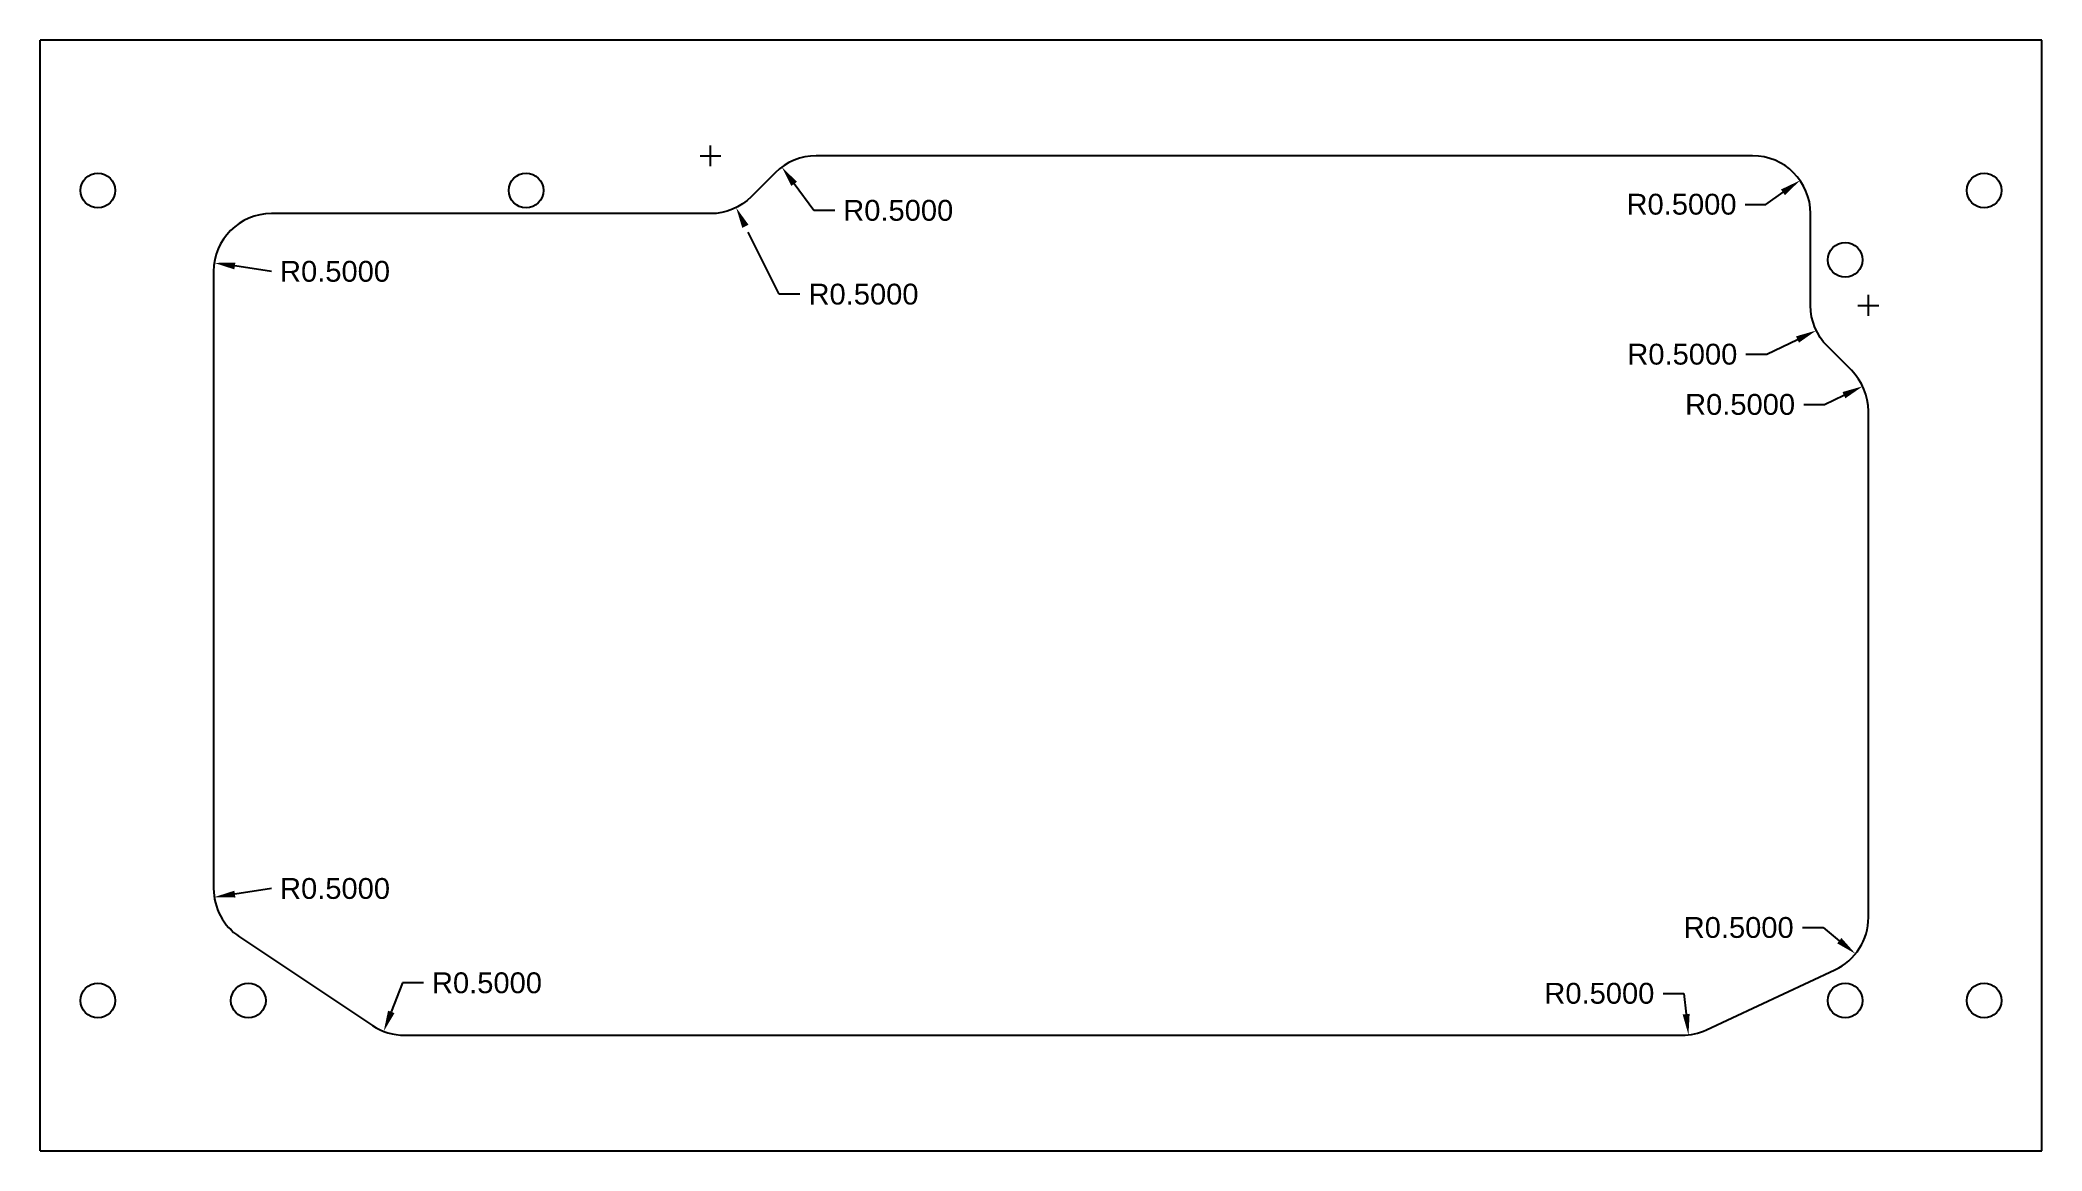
# Model space of a CAD drawing. Header units: millimetres. Extents: x 5 to 122, y 5 to 14.
# Drawn here: x 104.8 to 122.1, y 4.82 to 14.42 of the extents above; entities that cross this region are included whole.
import ezdxf

# ---------------------------------------------------------------- set-up
doc = ezdxf.new("R2010")
doc.units = ezdxf.units.MM
doc.header["$MEASUREMENT"] = 0
doc.linetypes.add('ACAD_ISO10W100', pattern=[18, 12, -3, 0, -3])
doc.layers.add('dim', color=3, linetype='ACAD_ISO10W100')
doc.layers.add('schita', color=2, linetype='Continuous')
doc.styles.get("Standard").update_dxf_attribs({"font": 'arial.ttf'})
doc.dimstyles.get("Standard").update_dxf_attribs({"dimtxt": 0.18, "dimasz": 0.18, "dimexe": 0.18, "dimexo": 0.0625, "dimgap": 0.09, "dimtad": 0, "dimtih": 1, "dimtoh": 1, "dimdec": 4, "dimzin": 0, "dimdsep": 46, "dimtxsty": 'Standard', "dimcen": 0.09, "dimadec": 0, "dimazin": 0, "dimtfac": 1, "dimtdec": 4, "dimtofl": 0, "dimtmove": 0, "dimatfit": 3, "dimfxl": 1, "dimtolj": 1, "dimtzin": 0, "dimarcsym": 0})

msp = doc.modelspace()

# ---------------------------------------------------------------- blocks, each defined once
blk = doc.blocks.new('*D29')
at = {"layer": 'dim', "color": 0, "lineweight": -2, "ltscale": 0.05, "transparency": 16777216}
for p, q in [((110.598, 13.329), (110.598, 13.509)), ((110.508, 13.419), (110.688, 13.419)), ((111.192, 12.222), (110.9, 12.81)), ((111.372, 12.222), (111.192, 12.222))]:
    blk.add_line(p, q, dxfattribs=at)
at = {"layer": 'dim', "color": 0, "ltscale": 0.05, "transparency": 16777216}
blk.add_solid([(110.927, 12.823), (110.873, 12.796), (110.82, 12.971)], dxfattribs=at)
at = {"layer": 'dim', "color": 0, "ltscale": 0.05, "transparency": 16777216, "insert": (111.921, 12.222), "char_height": 0.18, "attachment_point": 5}
blk.add_mtext('\\A1;R0.5000', dxfattribs=at)
blk = doc.blocks.new('*D30')
at = {"layer": 'dim', "color": 0, "lineweight": -2, "ltscale": 0.05, "transparency": 16777216}
blk.add_line((106.805, 12.419), (106.488, 12.467), dxfattribs=at)
at = {"layer": 'dim', "color": 0, "ltscale": 0.05, "transparency": 16777216}
blk.add_solid([(106.493, 12.496), (106.484, 12.437), (106.31, 12.493)], dxfattribs=at)
at = {"layer": 'dim', "color": 0, "ltscale": 0.05, "transparency": 16777216, "insert": (107.354, 12.419), "char_height": 0.18, "attachment_point": 5}
blk.add_mtext('\\A1;R0.5000', dxfattribs=at)
blk = doc.blocks.new('*D31')
at = {"layer": 'dim', "color": 0, "lineweight": -2, "ltscale": 0.05, "transparency": 16777216}
blk.add_line((106.805, 7.086), (106.488, 7.039), dxfattribs=at)
at = {"layer": 'dim', "color": 0, "ltscale": 0.05, "transparency": 16777216}
blk.add_solid([(106.484, 7.068), (106.493, 7.009), (106.31, 7.012)], dxfattribs=at)
at = {"layer": 'dim', "color": 0, "ltscale": 0.05, "transparency": 16777216, "insert": (107.354, 7.086), "char_height": 0.18, "attachment_point": 5}
blk.add_mtext('\\A1;R0.5000', dxfattribs=at)
blk = doc.blocks.new('*D32')
at = {"layer": 'dim', "color": 0, "lineweight": -2, "ltscale": 0.05, "transparency": 16777216}
for p, q in [((107.938, 6.271), (107.84, 6.021)), ((108.118, 6.271), (107.938, 6.271))]:
    blk.add_line(p, q, dxfattribs=at)
at = {"layer": 'dim', "color": 0, "ltscale": 0.05, "transparency": 16777216}
blk.add_solid([(107.812, 6.031), (107.868, 6.01), (107.775, 5.853)], dxfattribs=at)
at = {"layer": 'dim', "color": 0, "ltscale": 0.05, "transparency": 16777216, "insert": (108.667, 6.271), "char_height": 0.18, "attachment_point": 5}
blk.add_mtext('\\A1;R0.5000', dxfattribs=at)
blk = doc.blocks.new('*D33')
at = {"layer": 'dim', "color": 0, "lineweight": -2, "ltscale": 0.05, "transparency": 16777216}
for p, q in [((118.83, 6.18), (119.01, 6.18)), ((119.01, 6.18), (119.03, 6.001))]:
    blk.add_line(p, q, dxfattribs=at)
at = {"layer": 'dim', "color": 0, "ltscale": 0.05, "transparency": 16777216}
blk.add_solid([(119.06, 6.004), (119, 5.998), (119.05, 5.822)], dxfattribs=at)
at = {"layer": 'dim', "color": 0, "ltscale": 0.05, "transparency": 16777216, "insert": (118.28, 6.18), "char_height": 0.18, "attachment_point": 5}
blk.add_mtext('\\A1;R0.5000', dxfattribs=at)
blk = doc.blocks.new('*D34')
at = {"layer": 'dim', "color": 0, "lineweight": -2, "ltscale": 0.05, "transparency": 16777216}
for p, q in [((120.034, 6.749), (120.214, 6.749)), ((120.214, 6.749), (120.353, 6.636))]:
    blk.add_line(p, q, dxfattribs=at)
at = {"layer": 'dim', "color": 0, "ltscale": 0.05, "transparency": 16777216}
blk.add_solid([(120.372, 6.659), (120.335, 6.613), (120.493, 6.523)], dxfattribs=at)
at = {"layer": 'dim', "color": 0, "ltscale": 0.05, "transparency": 16777216, "insert": (119.484, 6.749), "char_height": 0.18, "attachment_point": 5}
blk.add_mtext('\\A1;R0.5000', dxfattribs=at)
blk = doc.blocks.new('*D35')
at = {"layer": 'dim', "color": 0, "lineweight": -2, "ltscale": 0.05, "transparency": 16777216}
for p, q in [((120.046, 11.269), (120.226, 11.269)), ((120.226, 11.269), (120.394, 11.35))]:
    blk.add_line(p, q, dxfattribs=at)
at = {"layer": 'dim', "color": 0, "ltscale": 0.05, "transparency": 16777216}
blk.add_solid([(120.381, 11.377), (120.406, 11.323), (120.556, 11.427)], dxfattribs=at)
at = {"layer": 'dim', "color": 0, "ltscale": 0.05, "transparency": 16777216, "insert": (119.496, 11.269), "char_height": 0.18, "attachment_point": 5}
blk.add_mtext('\\A1;R0.5000', dxfattribs=at)
blk = doc.blocks.new('*D36')
at = {"layer": 'dim', "color": 0, "lineweight": -2, "ltscale": 0.05, "transparency": 16777216}
for p, q in [((120.515, 12.126), (120.695, 12.126)), ((120.605, 12.036), (120.605, 12.216)), ((119.727, 11.703), (119.992, 11.831)), ((119.547, 11.703), (119.727, 11.703))]:
    blk.add_line(p, q, dxfattribs=at)
at = {"layer": 'dim', "color": 0, "ltscale": 0.05, "transparency": 16777216}
blk.add_solid([(119.979, 11.858), (120.005, 11.804), (120.154, 11.909)], dxfattribs=at)
at = {"layer": 'dim', "color": 0, "ltscale": 0.05, "transparency": 16777216, "insert": (118.997, 11.703), "char_height": 0.18, "attachment_point": 5}
blk.add_mtext('\\A1;R0.5000', dxfattribs=at)
blk = doc.blocks.new('*D37')
at = {"layer": 'dim', "color": 0, "lineweight": -2, "ltscale": 0.05, "transparency": 16777216}
for p, q in [((119.539, 12.999), (119.719, 12.999)), ((119.719, 12.999), (119.867, 13.103))]:
    blk.add_line(p, q, dxfattribs=at)
at = {"layer": 'dim', "color": 0, "ltscale": 0.05, "transparency": 16777216}
blk.add_solid([(119.849, 13.127), (119.884, 13.078), (120.014, 13.206)], dxfattribs=at)
at = {"layer": 'dim', "color": 0, "ltscale": 0.05, "transparency": 16777216, "insert": (118.99, 12.999), "char_height": 0.18, "attachment_point": 5}
blk.add_mtext('\\A1;R0.5000', dxfattribs=at)
blk = doc.blocks.new('*D38')
at = {"layer": 'dim', "color": 0, "lineweight": -2, "ltscale": 0.05, "transparency": 16777216}
for p, q in [((111.492, 12.946), (111.322, 13.176)), ((111.672, 12.946), (111.492, 12.946))]:
    blk.add_line(p, q, dxfattribs=at)
at = {"layer": 'dim', "color": 0, "ltscale": 0.05, "transparency": 16777216}
blk.add_solid([(111.346, 13.194), (111.297, 13.158), (111.215, 13.321)], dxfattribs=at)
at = {"layer": 'dim', "color": 0, "ltscale": 0.05, "transparency": 16777216, "insert": (112.221, 12.946), "char_height": 0.18, "attachment_point": 5}
blk.add_mtext('\\A1;R0.5000', dxfattribs=at)

# ---------------------------------------------------------------- dimensions: what is measured, and where the dimension line sits
at = {"layer": 'dim', "ltscale": 0.05}
for center, mpoint, picture, middle in [((110.59767, 13.4189), (110.81996, 12.97103), '*D29', (111.92113, 12.22211)), ((111.51189, 12.9189), (111.2146, 13.32092), '*D38', (112.22123, 12.94609)), ((119.60478, 12.9189), (120.01389, 13.20634), '*D37', (118.98988, 12.99938)), ((106.80478, 12.4189), (106.31036, 12.49342), '*D30', (106.80478, 12.4189)), ((120.60478, 12.126), (120.15439, 11.90886), '*D36', (118.99747, 11.70278)), ((120.10478, 11.21179), (120.55596, 11.42728), '*D35', (119.4961, 11.26947)), ((106.80478, 7.08649), (106.31036, 7.01197), '*D31', (106.80478, 7.08649)), ((120.10478, 6.83733), (120.49328, 6.52258), '*D34', (119.48411, 6.7492)), ((107.95617, 6.3189), (107.77538, 5.85272), '*D32', (108.66711, 6.27116)), ((118.99385, 6.3189), (119.05045, 5.82211), '*D33', (118.28025, 6.1798))]:
    dim = msp.add_radius_dim(center=center, mpoint=mpoint, dimstyle='Standard', dxfattribs=at)
    dim.commit()
    dim.dimension.update_dxf_attribs({"geometry": picture, "text_midpoint": middle, "dimtype": 164})

# ---------------------------------------------------------------- linework, layer by layer
at = {"layer": 'schita', "ltscale": 0.05}
for p, q in [((122.10478, 14.4189), (104.80478, 14.4189)), ((104.80478, 4.8189), (104.80478, 14.4189)), ((122.10478, 4.8189), (122.10478, 14.4189)), ((104.80478, 4.8189), (122.10478, 4.8189))]:
    msp.add_line(p, q, dxfattribs=at)
msp.add_lwpolyline([(120.25123, 11.77245, -0.19891237), (120.10478, 12.126), (120.10478, 12.9189, 0.41421356), (119.60478, 13.4189), (111.51189, 13.4189, 0.19891237), (111.15833, 13.27245), (110.95123, 13.06534, -0.19891237), (110.59767, 12.9189), (106.80478, 12.9189, 0.41421356), (106.30478, 12.4189), (106.30478, 9.6189), (106.30478, 7.08649, 0.25076489), (106.52743, 6.67046), (107.67882, 5.90287, 0.14806874), (107.95617, 5.8189), (118.99385, 5.8189, 0.10959241), (119.2053, 5.8658), (120.31622, 6.38424, 0.29139345), (120.60478, 6.83733), (120.60478, 11.09139), (120.60478, 11.21179, 0.19891237), (120.45833, 11.56534)], format="xyb", close=True, dxfattribs=at)
for centre in [(105.30478, 13.1189), (109.00478, 13.1189), (121.60478, 13.1189), (120.40478, 12.5189), (105.30478, 6.1189), (106.60478, 6.1189), (120.40478, 6.1189), (121.60478, 6.1189)]:
    msp.add_circle(centre, 0.15, dxfattribs=at)

msp.set_redraw_order([(e.dxf.handle, doc.entitydb.next_handle()) for e in msp.query("TEXT MTEXT ATTDEF DIMENSION ARC_DIMENSION")])  # texts and dimensions are drawn at this point

doc.saveas('drawing.dxf')
